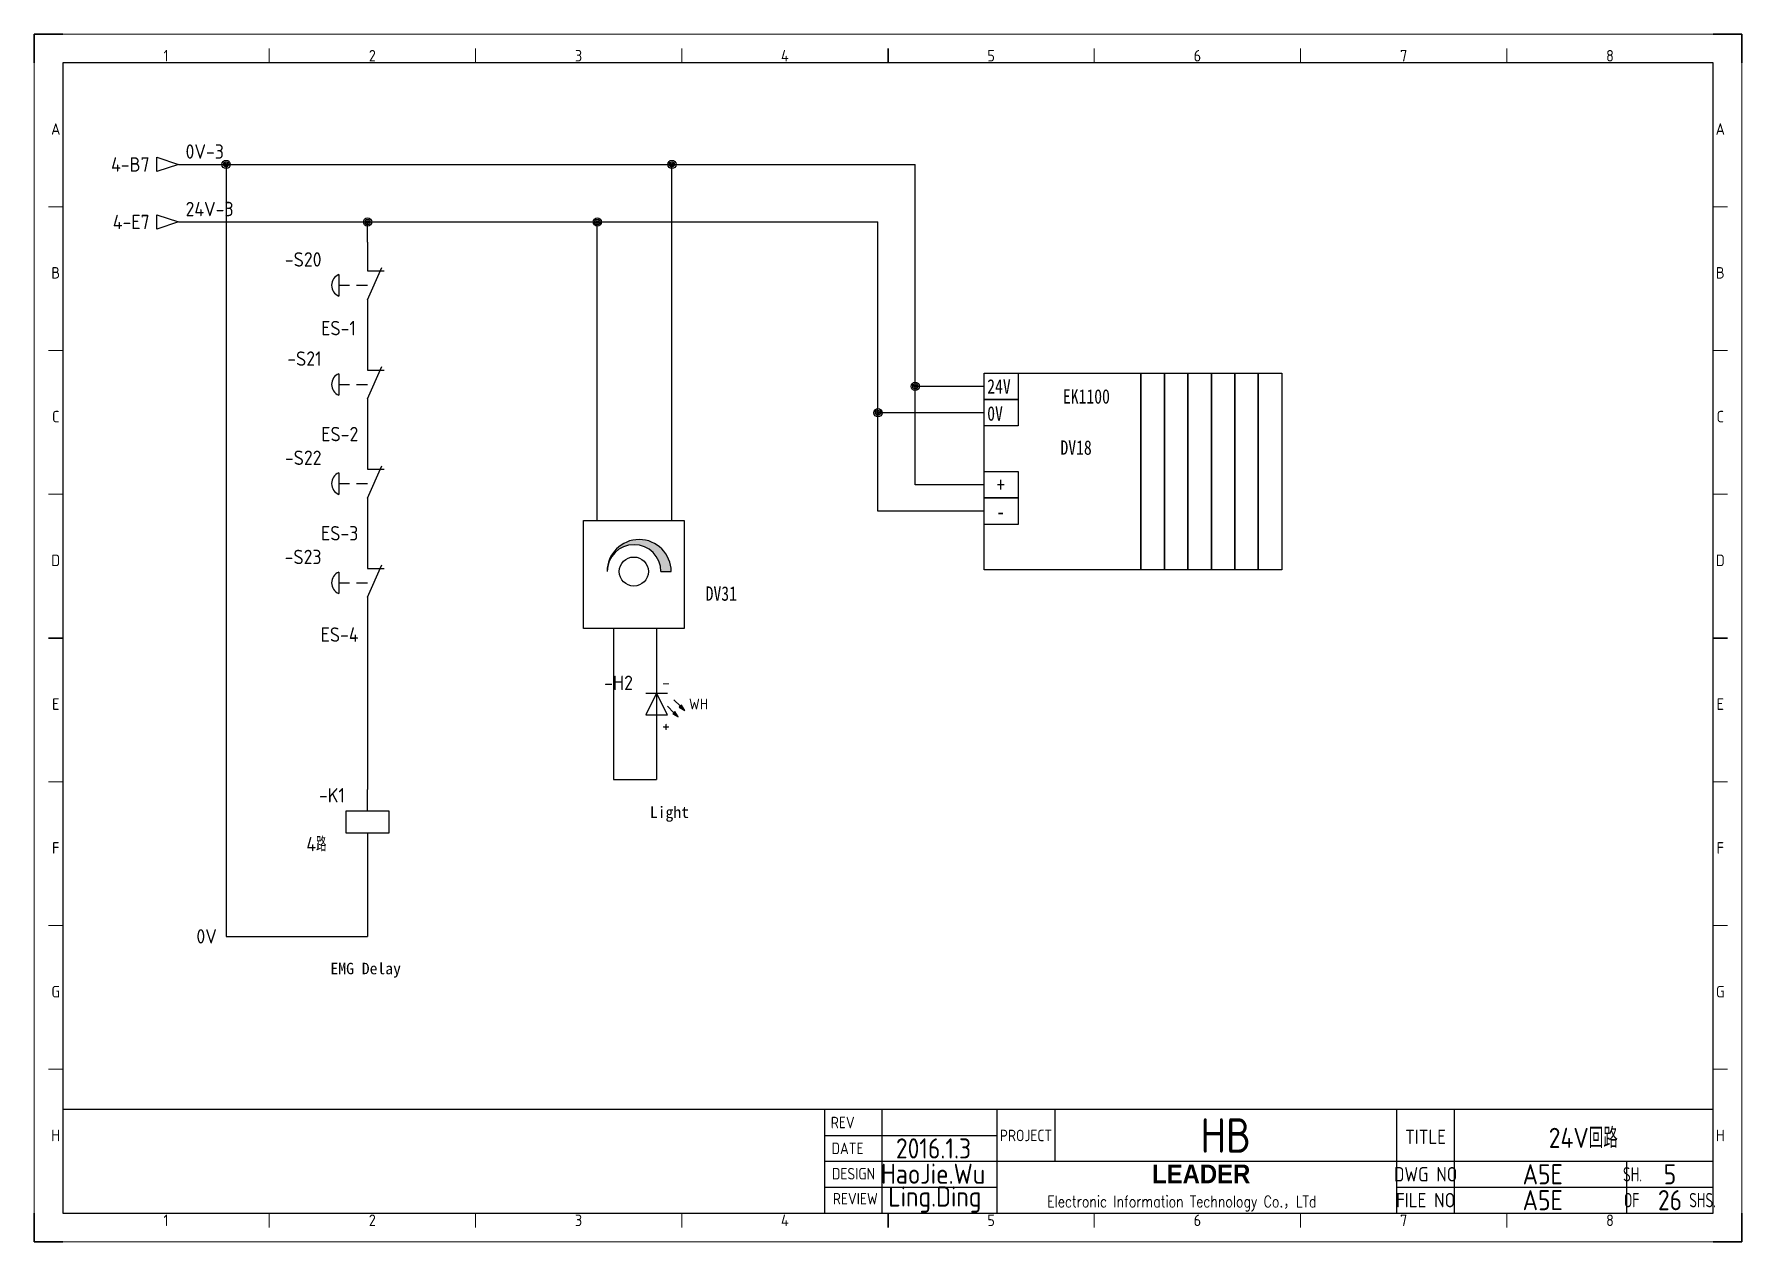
# Model space of a CAD drawing. Header units: millimetres. Extents: x -1699 to 15529, y -2130 to 61.
# Drawn here: x 991 to 1585, y -2123 to -1703 of the extents above; entities that cross this region are included whole.
import ezdxf
from ezdxf.enums import TextEntityAlignment as Align

# ---------------------------------------------------------------- set-up
doc = ezdxf.new("R2010")
doc.units = ezdxf.units.MM
doc.header["$LTSCALE"] = 10
for name, color, linetype in [('AE_BOR', 1, 'Continuous'), ('DESC', 1, 'Continuous'), ('MISC', 2, 'Continuous'), ('SYMS', 7, 'Continuous'), ('TAGS', 51, 'Continuous'), ('WIREFIXED', 130, 'Continuous'), ('WIRENO', 70, 'Continuous'), ('WIREREF_DEST', 61, 'Continuous'), ('XREF', 7, 'Continuous'), ('YEL_14_THHN', 7, 'Continuous'), ('图框_标题栏属性', 1, 'Continuous'), ('图框_标题栏文字', 6, 'Continuous')]:
    doc.layers.add(name, color=color, linetype=linetype)
doc.styles.add('ACGBTS', font='ISOCP.SHX')
doc.styles.add('CCFS', font='', dxfattribs={"height": 0.7})
doc.styles.get("Standard").update_dxf_attribs({"font": 'simplex.shx', "width": 0.8, "height": 1.625, "bigfont": 'spec_bar.shx'})
doc.styles.add('WD_IEC', font='ISOCP2.shx', dxfattribs={"height": 4, "bigfont": 'gbcbig.shx'})
doc.styles.add('工程字', font='gbenor.shx', dxfattribs={"bigfont": 'gbcbig.shx'})
doc.styles.get('CCFS').set_extended_font_data('SimSun')

msp = doc.modelspace()

# ---------------------------------------------------------------- texts
at = {"char_height": 5, "attachment_point": 1}
for s, insert, width in [('{\\fSimSun|b0|i0|c134|p2;24V}', (1322.44, -1822.9), 8.3466), ('{\\fSimSun|b0|i0|c134|p2;EK1100}', (1348.78, -1826.38), 21.5747), ('{\\fSimSun|b0|i0|c134|p2;0V}', (1322.44, -1832.3), 8.3466), ('{\\fSimSun|b0|i0|c134|p2;DV18}', (1347.91, -1844.16), 21.5747), ('{\\fSimSun|b0|i0|c134|p2;+}', (1325.77, -1857.1), 8.3466), ('{\\fSimSun|b0|i0|c134|p2;-}', (1325.77, -1866.5), 8.3466), ('{\\fSimSun|b0|i0|c134|p2;DV31}', (1224.5, -1894.93), 21.5747)]:
    msp.add_mtext(s, dxfattribs=dict(at, insert=insert, width=width))
at = {"layer": 'SYMS', "char_height": 4.003, "attachment_point": 1, "style": 'CCFS'}
for s, insert in [('Light', (1205.09, -1971.48)), ('EMG Delay', (1094, -2025.83))]:
    msp.add_mtext_dynamic_manual_height_columns(s, width=29.7667, gutter_width=3.5, heights=[0], dxfattribs=dict(at, insert=insert))

# ---------------------------------------------------------------- blocks, each defined once
blk = doc.blocks.new('Border')
for p, q in [((584, 410), (10, 410)), ((10, 410), (10, 10)), ((584, 10), (584, 410)), ((10, 10), (584, 10))]:
    blk.add_line(p, q)
at = {"layer": 'AE_BOR', "color": 1, "lineweight": 30}
for p, q in [((10, 420), (0, 420)), ((0, 420), (0, 410)), ((594, 420), (584, 420)), ((594, 410), (594, 420)), ((297, 410), (297, 415)), ((5, 210), (10, 210)), ((584, 210), (589, 210)), ((0, 0), (0, 10)), ((297, 5), (297, 10)), ((594, 0), (594, 10)), ((0, 0), (10, 0)), ((594, 0), (584, 0))]:
    blk.add_line(p, q, dxfattribs=at)
at = {"layer": 'AE_BOR', "color": 1, "lineweight": 15}
for p, q in [((0, 420), (594, 420)), ((0, 0), (0, 420)), ((594, 420), (594, 0)), ((81.75, 410), (81.75, 415)), ((153.5, 410), (153.5, 415)), ((225.25, 410), (225.25, 415)), ((368.75, 410), (368.75, 415)), ((440.5, 410), (440.5, 415)), ((512.25, 410), (512.25, 415)), ((10, 360), (5, 360)), ((589, 360), (584, 360)), ((10, 310), (5, 310)), ((589, 310), (584, 310)), ((10, 260), (5, 260)), ((589, 260), (584, 260)), ((10, 160), (5, 160)), ((589, 160), (584, 160)), ((10, 110), (5, 110)), ((589, 110), (584, 110)), ((10, 60), (5, 60)), ((589, 60), (584, 60)), ((81.75, 5), (81.75, 10)), ((153.5, 5), (153.5, 10)), ((225.25, 5), (225.25, 10)), ((368.75, 5), (368.75, 10)), ((440.5, 5), (440.5, 10)), ((512.25, 5), (512.25, 10)), ((594, 0), (0, 0))]:
    blk.add_line(p, q, dxfattribs=at)
at = {"layer": 'AE_BOR', "color": 1, "lineweight": 15, "style": 'ACGBTS'}
for s, p in [('1', (45.875, 412.5)), ('2', (117.625, 412.5)), ('3', (189.375, 412.5)), ('4', (261.125, 412.5)), ('5', (332.875, 412.5)), ('6', (404.625, 412.5)), ('7', (476.375, 412.5)), ('8', (548.125, 412.5)), ('A', (7.5, 387)), ('A', (586.5, 387)), ('B', (7.5, 337)), ('B', (586.5, 337)), ('C', (7.5, 287)), ('C', (586.5, 287)), ('D', (7.5, 237)), ('D', (586.5, 237)), ('E', (7.5, 187)), ('E', (586.5, 187)), ('F', (7.5, 137)), ('F', (586.5, 137)), ('G', (7.5, 87)), ('G', (586.5, 87)), ('H', (7.5, 37)), ('H', (586.5, 37)), ('1', (45.875, 7.5)), ('2', (117.625, 7.5)), ('3', (189.375, 7.5)), ('4', (261.125, 7.5)), ('5', (332.875, 7.5)), ('6', (404.625, 7.5)), ('7', (476.375, 7.5)), ('8', (548.125, 7.5))]:
    blk.add_text(s, height=4, dxfattribs=at).set_placement(p, align=Align.MIDDLE)
blk = doc.blocks.new('TITLE3')
for p, q in [((-309, 0), (-309, 36)), ((-289, 0), (-289, 36)), ((-249, 0), (-249, 36)), ((-249, 0), (-249, 36)), ((-249, 0), (-249, 36)), ((-229, 36), (-229, 27)), ((-110, 0), (-110, 36)), ((-90, 0), (-90, 36)), ((-309, 27), (-249, 27)), ((-229, 27), (-229, 18)), ((-309, 18), (-248.01, 18)), ((-249, 18), (0, 18)), ((-30, 0), (-30, 18)), ((-309, 9), (-249, 9)), ((-110, 9), (0, 9)), ((-289, 4.18), (-289, 4.18)), ((-289, 4.18), (-289, 4.18))]:
    blk.add_line(p, q)
blk.add_lwpolyline([(-309, 36), (-574, 36), (-574, 0), (-309, 0)], close=True)
blk.add_lwpolyline([(-309, 0), (0, 0), (0, 36), (-309, 36)])
at = {"insert": (-248.01, 16.87), "char_height": 5, "attachment_point": 1}
blk.add_mtext_dynamic_manual_height_columns('\\pi52.854;{\\fArial Black|b0|i0|c0|p34;\\H1.3x;LEADER\\Fsimplex,spec_bar|c134;\\H1.0769x; }\\P\\pi16.37;{\\H0.8x;Electronic Information Technology Co.\\fSimSun|b0|i0|c134|p2;，\\Fsimplex,spec_bar|c134;LTd}', width=138.0147, gutter_width=8.12, heights=[69.93], dxfattribs=at)
at = {"layer": '图框_标题栏属性', "style": '工程字'}
for tag, height, p in [('版本', 7, (-271.17, 31.5)), ('项目', 12, (-169.5, 27)), ('名称', 7, (-45.16, 26.53)), ('日期', 7, (-271.17, 22.5)), ('制图', 7, (-271.33, 13.69)), ('文件', 7, (-59.26, 13.5)), ('页数', 7, (-16.34, 13.5)), ('审核', 7, (-270.7, 4.72)), ('图号', 7, (-59.26, 4.5)), ('总数', 7, (-16.34, 4.5))]:
    blk.add_attdef(tag, text='', height=height, dxfattribs=at).set_placement(p, align=Align.MIDDLE)
at = {"layer": '图框_标题栏文字', "style": '工程字'}
for s, height, p in [('REV', 4, (-302.75, 31.5)), ('DATE', 4, (-301.08, 22.5)), ('PROJECT', 4, (-239, 27)), ('TITLE', 5, (-100, 26.53)), ('DESIGN', 4, (-299, 13.69)), ('DWG NO', 5, (-100, 13.5)), ('REVIEW', 4, (-298.37, 5.01)), ('FILE NO', 5, (-100, 4.5))]:
    blk.add_text(s, height=height, dxfattribs=at).set_placement(p, align=Align.MIDDLE_CENTER)
at = {"layer": '图框_标题栏文字', "style": '工程字', "width": 0.8}
for s, p in [('SH.            ', (-15, 13.5)), ('OF        SHS.', (-15, 4.5))]:
    blk.add_text(s, height=5, dxfattribs=at).set_placement(p, align=Align.MIDDLE_CENTER)
blk = doc.blocks.new('HA1D3')
blk.add_lwpolyline([(0, 0), (-3.75, -1.25), (-3.75, 1.25)], close=True)
at = {"style": 'WD_IEC'}
for tag, p, height, flags in [('WIRENO', (1.25, 1), 2.5, 8), ('X1TERM01', (0, 0), 0.32, 1)]:
    blk.add_attdef(tag, p, '', height=height, dxfattribs=dict(at, flags=flags))
blk.add_attdef('XREF', text='', height=2.5, dxfattribs=at).set_placement((-5, 0), align=Align.MIDDLE_RIGHT)
at = {"style": 'WD_IEC', "flags": 1}
blk.add_attdef('SIGCODE', text='', height=1, dxfattribs=at).set_placement((-2.5, 1.8), align=Align.RIGHT)
at = {"style": 'WD_IEC'}
blk.add_attdef('DESC1', text='', height=2.5, dxfattribs=at).set_placement((1.25, -1), align=Align.TOP_LEFT)
blk = doc.blocks.new('WDDOT')
for radius in [0.72, 0.449, 0.223]:
    blk.add_circle((0, 0), radius)
blk = doc.blocks.new('VPB12M')
for p, q in [((0, 7.5), (0, 2.5)), ((0, -2.5), (2.5, 3.125)), ((-5, 1.875), (-5, -1.875)), ((-5, 0), (-3.125, 0)), ((-1.94444, 0), (0, 0)), ((0, 2.5), (2.8678, 2.5)), ((0, -2.5), (0, -7.5))]:
    blk.add_line(p, q)
blk.add_arc((-4.21875, 0), 2.03125, 112.6198649, 247.3801351)
at = {"style": 'WD_IEC'}
for tag, p in [('INST', (-8, 10.25)), ('LOC', (-8, 6.75)), ('TAG1', (-8, 3.25)), ('DESC1', (-8, -10.35)), ('DESC2', (-8, -13.85)), ('DESC3', (-8, -17.35))]:
    blk.add_attdef(tag, text='', height=2.5, dxfattribs=at).set_placement(p, align=Align.RIGHT)
blk.add_attdef('TERM01', text='', height=2, rotation=90, dxfattribs=at).set_placement((-1, 7.5), align=Align.RIGHT)
at = {"style": 'WD_IEC', "flags": 1}
for tag, p, height in [('X2TERM01', (0, 7.5), 0.32), ('CONTACT', (0.5, 4.5), 1), ('COMMON', (1.75, 3.25), 1), ('X1LINK', (1.5, 0), 0.32), ('ASSYCODE', (1, -4), 1), ('FAMILY', (1, -5.5), 1), ('X8TERM02', (0, -7.5), 0.32), ('CATDESC', (1, -7), 1)]:
    blk.add_attdef(tag, p, '', height=height, dxfattribs=at)
at = {"style": 'WD_IEC', "flags": 9}
for tag, p in [('MFG', (-8.5, -0.25)), ('CAT', (-8.5, -2.75))]:
    blk.add_attdef(tag, text='', height=1.5, dxfattribs=at).set_placement(p, align=Align.RIGHT)
at = {"style": 'WD_IEC'}
blk.add_attdef('TERM02', (-1, -7.5), '', height=2, rotation=90, dxfattribs=at)
at = {"lineweight": 15, "style": 'WD_IEC'}
blk.add_attdef('XREF', text='', height=2.5, dxfattribs=at).set_placement((-8, -6.35), align=Align.RIGHT)
blk = doc.blocks.new('VCR1')
for p, q in [((0, 2.5), (0, 7.5)), ((0, -2.5), (0, -7.5))]:
    blk.add_line(p, q)
blk.add_lwpolyline([(-5, 2.5), (-5, -2.5), (5, -2.5), (5, 2.5)], close=True)
at = {"style": 'WD_IEC'}
for tag, p in [('INST', (-5.25, 11.5)), ('LOC', (-5.25, 8)), ('TAG1', (-5.25, 4.5)), ('DESC2', (-5.25, -10.35)), ('DESC1', (-5.25, -6.85)), ('DESC3', (-5.25, -13.85))]:
    blk.add_attdef(tag, text='', height=2.5, dxfattribs=at).set_placement(p, align=Align.RIGHT)
blk.add_attdef('TERM01', text='', height=2, rotation=90, dxfattribs=at).set_placement((-1, 7.5), align=Align.RIGHT)
at = {"style": 'WD_IEC', "flags": 1}
for tag, p, height in [('X2TERM01', (0, 7.5), 0.32), ('X4LINK', (-5, 0), 0.32), ('X1LINK', (5, 0), 0.32), ('ASSYCODE', (1, -4), 1), ('X8TERM02', (0, -7.5), 0.32), ('FAMILY', (1, -5.5), 1), ('CATDESC', (1, -7), 1)]:
    blk.add_attdef(tag, p, '', height=height, dxfattribs=at)
at = {"style": 'WD_IEC', "flags": 9}
for tag, p in [('MFG', (-6, 1)), ('CAT', (-6, -1.5))]:
    blk.add_attdef(tag, text='', height=1.5, dxfattribs=at).set_placement(p, align=Align.RIGHT)
at = {"style": 'WD_IEC'}
blk.add_attdef('TERM02', (-1, -7.5), '', height=2, rotation=90, dxfattribs=at)
at = {"lineweight": 9, "style": 'WD_IEC'}
for tag, p in [('NO', (-5.5, -16.5)), ('NC', (-5.5, -20))]:
    blk.add_attdef(tag, text='', height=2.5, dxfattribs=at).set_placement(p, align=Align.TOP_RIGHT)
for tag, p in [('XREFNO', (-4, -16.5)), ('XREFNC', (-4, -20))]:
    blk.add_attdef(tag, text='', height=2.5, dxfattribs=at).set_placement(p, align=Align.TOP_LEFT)
blk = doc.blocks.new('VLT1WLR')
for p, q in [((0, 5), (0, -5)), ((-2.5, 2.5), (2.5, 2.5)), ((4, 1), (5.5, -0.5)), ((2.5, -0.5), (4, -2)), ((0, -5), (0, -5))]:
    blk.add_line(p, q)
for points in [[(-2.5, -2.5), (2.5, -2.5), (0, 2.5)], [(3.75, -2.25), (5, -3), (4.25, -1.75)], [(5.25, -0.75), (6.5, -1.5), (5.75, -0.25)]]:
    blk.add_lwpolyline(points, close=True)
for points in [[(5, -3), (3.75, -2.25), (4.25, -1.75)], [(6.5, -1.5), (5.25, -0.75), (5.75, -0.25)]]:
    blk.add_solid(points)
at = {"style": 'WD_IEC'}
for s, p in [('-', (1.25, 5)), ('+', (1.25, -5))]:
    blk.add_text(s, height=3, dxfattribs=at).set_placement(p, align=Align.MIDDLE_LEFT)
for tag, p in [('INST', (-5.5, 10.25)), ('LOC', (-5.5, 6.75)), ('TAG1', (-5.5, 3.25)), ('RATING1', (-5.5, -1.1)), ('DESC1', (-5.5, -6.35)), ('DESC2', (-5.5, -9.85)), ('DESC3', (-5.5, -13.35))]:
    blk.add_attdef(tag, text='', height=2.5, dxfattribs=at).set_placement(p, align=Align.RIGHT)
blk.add_attdef('TERM01', text='', height=2, rotation=90, dxfattribs=at).set_placement((-1, 5), align=Align.RIGHT)
for tag, p, height, flags in [('X2TERM01', (0, 5), 0.32, 1), ('MFG', (7.5, 4.5), 1.5, 9), ('X4LINK', (-3, 0), 0.32, 1), ('X1LINK', (3, 0), 0.32, 1), ('CAT', (7.5, 2), 1.5, 9), ('ASSYCODE', (1, -4), 1, 1), ('X8TERM02', (0, -5), 0.32, 1), ('FAMILY', (1, -5.5), 1, 1), ('CATDESC', (1, -7), 1, 1)]:
    blk.add_attdef(tag, p, '', height=height, dxfattribs=dict(at, flags=flags))
blk.add_attdef('TERM02', (-1, -5), '', height=2, rotation=90, dxfattribs=at)
at = {"lineweight": 13, "style": 'WD_IEC'}
blk.add_attdef('COLOR', text='', height=2.5, dxfattribs=at).set_placement((7.5, 0), align=Align.MIDDLE_LEFT)
at = {"lineweight": 15, "style": 'WD_IEC'}
for tag, p in [('XREF', (-5.5, -18)), ('WDTAGALT', (-5.5, -21))]:
    blk.add_attdef(tag, text='', height=2.5, dxfattribs=at).set_placement(p, align=Align.RIGHT)
blk = doc.blocks.new('WD_WNV')
at = {"linetype": 'Continuous', "style": 'WD_IEC', "width": 0.8}
blk.add_attdef('WIRENO', text='', height=2.5, dxfattribs=at).set_placement((-1.6, 0), align=Align.MIDDLE_RIGHT)
at = {"style": 'WD_IEC', "flags": 1}
for tag, p in [('W08USER', (-1, 0.375)), ('W04USER', (-1, 0.875)), ('W05USER', (-1, 0.75)), ('W09USER', (-1, 0.25)), ('W03USER', (-1, 1)), ('W06USER', (-1, 0.625)), ('W07USER', (-1, 0.5)), ('W02USER', (-1, 1.125)), ('W01USER', (-1, 1.25)), ('W10USER', (-1, 0.125))]:
    blk.add_attdef(tag, text='', height=0.08, dxfattribs=at).set_placement(p, align=Align.CENTER)

# ---------------------------------------------------------------- hatches: boundary and pattern name
h = msp.add_hatch(color=1)
edge = h.paths.add_edge_path()
edge.add_arc((1201.37, -1889.79), 11.14, 0, 180)
edge.add_arc((1199.58, -1889.79), 9.35, 0, 180, ccw=False)
edge.add_line((1208.92, -1889.79), (1212.51, -1889.79))

# ---------------------------------------------------------------- linework, layer by layer
at = {"color": 1}
msp.add_line((1208.92, -1889.79), (1212.51, -1889.79), dxfattribs=at)
for points in [[(1321.36, -1820.77), (1375.92, -1820.77), (1375.92, -1889.18), (1321.36, -1889.18)], [(1321.36, -1820.77), (1333.16, -1820.77), (1333.16, -1829.97), (1321.36, -1829.97)], [(1375.92, -1820.77), (1384.08, -1820.77), (1384.08, -1889.18), (1375.92, -1889.18)], [(1384.08, -1820.77), (1392.24, -1820.77), (1392.24, -1889.18), (1384.08, -1889.18)], [(1392.24, -1820.77), (1400.4, -1820.77), (1400.4, -1889.18), (1392.24, -1889.18)], [(1400.4, -1820.77), (1408.56, -1820.77), (1408.56, -1889.18), (1400.4, -1889.18)], [(1408.56, -1820.77), (1416.72, -1820.77), (1416.72, -1889.18), (1408.56, -1889.18)], [(1416.72, -1820.77), (1424.88, -1820.77), (1424.88, -1889.18), (1416.72, -1889.18)], [(1321.36, -1829.97), (1333.16, -1829.97), (1333.16, -1839.16), (1321.36, -1839.16)], [(1321.36, -1854.97), (1333.16, -1854.97), (1333.16, -1864.17), (1321.36, -1864.17)], [(1321.36, -1864.17), (1333.16, -1864.17), (1333.16, -1873.36), (1321.36, -1873.36)]]:
    msp.add_lwpolyline(points, close=True)
for centre, radius in [((1201.37, -1889.79), 11.14), ((1199.58, -1889.79), 9.35)]:
    msp.add_arc(centre, radius, 0, 180, dxfattribs=at)
at = {"layer": 'SYMS'}
for p, q in [((1192.46, -1909.57), (1192.46, -1962.15)), ((1207.46, -1909.57), (1207.46, -1928.36)), ((1207.46, -1943.36), (1207.46, -1962.15)), ((1192.46, -1962.15), (1207.46, -1962.15))]:
    msp.add_line(p, q, dxfattribs=at)
msp.add_lwpolyline([(1182, -1871.99), (1217.03, -1871.99), (1217.03, -1909.57), (1182, -1909.57)], close=True, dxfattribs=at)
msp.add_circle((1199.51, -1889.79), 5.06, dxfattribs=at)
at = {"layer": 'YEL_14_THHN'}
for p, q in [((1041.09, -1748.21), (1212.77, -1748.21)), ((1057.69, -1748.21), (1057.69, -2016.65)), ((1212.77, -1871.99), (1212.77, -1748.21)), ((1212.77, -1748.21), (1297.41, -1748.21)), ((1297.41, -1859.57), (1297.41, -1748.21)), ((1041.09, -1768.21), (1186.81, -1768.21)), ((1106.89, -1775.24), (1106.89, -1768.21)), ((1186.81, -1871.99), (1186.81, -1768.21)), ((1186.81, -1768.21), (1284.44, -1768.21)), ((1284.44, -1868.76), (1284.44, -1768.21)), ((1106.89, -1805.24), (1106.89, -1809.72)), ((1321.36, -1825.37), (1297.41, -1825.37)), ((1321.36, -1834.56), (1284.44, -1834.56)), ((1106.89, -1839.72), (1106.89, -1844.21)), ((1321.36, -1859.57), (1297.41, -1859.57)), ((1321.36, -1868.76), (1284.44, -1868.76)), ((1106.89, -1874.21), (1106.89, -1878.7)), ((1106.89, -1908.7), (1106.89, -1914.92)), ((1106.89, -1914.92), (1106.89, -1965.59)), ((1106.89, -1988.09), (1106.89, -2016.65)), ((1057.69, -2016.65), (1106.89, -2016.65))]:
    msp.add_line(p, q, dxfattribs=at)

# ---------------------------------------------------------------- block references
ref = msp.add_blockref('TITLE3', (1574.93, -2112.89))
ref.add_attrib('总数', '26', dxfattribs={"layer": '图框_标题栏属性', "height": 7, "style": '工程字'}).set_placement((1559.93, -2108.39), align=Align.MIDDLE)
ref.add_attrib('页数', '5', dxfattribs={"layer": '图框_标题栏属性', "height": 7, "style": '工程字'}).set_placement((1559.93, -2099.39), align=Align.MIDDLE)
ref.add_attrib('文件', 'A5E', dxfattribs={"layer": '图框_标题栏属性', "height": 7, "style": '工程字'}).set_placement((1515.67, -2099.39), align=Align.MIDDLE)
ref.add_attrib('图号', 'A5E', dxfattribs={"layer": '图框_标题栏属性', "height": 7, "style": '工程字'}).set_placement((1515.67, -2108.39), align=Align.MIDDLE)
ref.add_attrib('名称', '24V回路', dxfattribs={"layer": '图框_标题栏属性', "height": 7, "style": '工程字'}).set_placement((1529.77, -2086.36), align=Align.MIDDLE)
ref.add_attrib('项目', 'HB', dxfattribs={"layer": '图框_标题栏属性', "height": 12, "style": '工程字'}).set_placement((1405.43, -2085.89), align=Align.MIDDLE)
ref.add_attrib('审核', 'Ling.Ding', dxfattribs={"layer": '图框_标题栏属性', "height": 7, "style": '工程字'}).set_placement((1304.22, -2108.17), align=Align.MIDDLE)
ref.add_attrib('制图', 'HaoJie.Wu', dxfattribs={"layer": '图框_标题栏属性', "height": 7, "style": '工程字'}).set_placement((1303.6, -2099.2), align=Align.MIDDLE)
ref.add_attrib('日期', '2016.1.3', dxfattribs={"layer": '图框_标题栏属性', "height": 7, "style": '工程字'}).set_placement((1303.76, -2090.39), align=Align.MIDDLE)
at = {"layer": 'AE_BOR'}
msp.add_blockref('Border', (990.93, -2122.89), dxfattribs=at)
at = {"layer": 'SYMS'}
ref = msp.add_blockref('HA1D3', (1041.09, -1748.21), dxfattribs=dict(at, xscale=2, yscale=2, zscale=2))
ref.add_attrib('XREF', '4-B7', dxfattribs={"layer": 'XREF', "height": 5, "style": 'WD_IEC'}).set_placement((1031.09, -1748.21), align=Align.MIDDLE_RIGHT)
ref.add_attrib('WIRENO', '0V-3', (1043.59, -1746.21), dxfattribs={"layer": 'WIREREF_DEST', "height": 5, "style": 'WD_IEC', "flags": 8})
at = {"layer": 'SYMS', "xscale": 2, "yscale": 2, "zscale": 2}
for p in [(1057.69, -1748.21), (1212.77, -1748.21), (1106.89, -1768.21), (1186.81, -1768.21), (1297.41, -1825.37), (1284.44, -1834.56)]:
    msp.add_blockref('WDDOT', p, dxfattribs=at)
at = {"layer": 'SYMS'}
ref = msp.add_blockref('HA1D3', (1041.09, -1768.21), dxfattribs=dict(at, xscale=2, yscale=2, zscale=2))
ref.add_attrib('XREF', '4-E7', dxfattribs={"layer": 'XREF', "height": 5, "style": 'WD_IEC'}).set_placement((1031.09, -1768.21), align=Align.MIDDLE_RIGHT)
ref.add_attrib('WIRENO', '24V-3', (1043.59, -1766.21), dxfattribs={"layer": 'WIREREF_DEST', "height": 5, "style": 'WD_IEC', "flags": 8})
ref = msp.add_blockref('VPB12M', (1106.89, -1790.24), dxfattribs=dict(at, xscale=2, yscale=2, zscale=2))
ref.add_attrib('TAG1', '-S20', dxfattribs={"layer": 'TAGS', "height": 5, "style": 'WD_IEC'}).set_placement((1090.89, -1783.74), align=Align.RIGHT)
ref = msp.add_blockref('VPB12M', (1106.89, -1824.72), dxfattribs=dict(at, xscale=2, yscale=2, zscale=2))
ref.add_attrib('TAG1', '-S21', dxfattribs={"layer": 'TAGS', "height": 5, "style": 'WD_IEC'}).set_placement((1090.89, -1818.22), align=Align.RIGHT)
ref = msp.add_blockref('VPB12M', (1106.89, -1859.21), dxfattribs=dict(at, xscale=2, yscale=2, zscale=2))
ref.add_attrib('TAG1', '-S22', dxfattribs={"layer": 'TAGS', "height": 5, "style": 'WD_IEC'}).set_placement((1090.89, -1852.71), align=Align.RIGHT)
ref = msp.add_blockref('VPB12M', (1106.89, -1893.7), dxfattribs=dict(at, xscale=2, yscale=2, zscale=2))
ref.add_attrib('TAG1', '-S23', dxfattribs={"layer": 'TAGS', "height": 5, "style": 'WD_IEC'}).set_placement((1090.89, -1887.2), align=Align.RIGHT)
ref = msp.add_blockref('VLT1WLR', (1207.46, -1935.86), dxfattribs=dict(at, xscale=1.5, yscale=1.5, zscale=1.5))
ref.add_attrib('COLOR', 'WH', dxfattribs={"layer": 'MISC', "lineweight": 13, "height": 3.75, "style": 'WD_IEC'}).set_placement((1218.71, -1935.86), align=Align.MIDDLE_LEFT)
ref.add_attrib('TAG1', '-H2', dxfattribs={"layer": 'TAGS', "height": 5, "style": 'WD_IEC'}).set_placement((1199.21, -1930.98), align=Align.RIGHT)
ref = msp.add_blockref('VCR1', (1106.89, -1976.84), dxfattribs=dict(at, xscale=1.5, yscale=1.5, zscale=1.5))
ref.add_attrib('DESC1', '4路', dxfattribs={"layer": 'DESC', "height": 5, "style": 'WD_IEC'}).set_placement((1092.58, -1987.07), align=Align.RIGHT)
ref.add_attrib('TAG1', '-K1', dxfattribs={"layer": 'TAGS', "height": 5, "style": 'WD_IEC'}).set_placement((1099.02, -1970.09), align=Align.RIGHT)
at = {"layer": 'WIREFIXED'}
ref = msp.add_blockref('WD_WNV', (1106.89, -1805.24), dxfattribs=dict(at, xscale=2, yscale=2, zscale=2))
ref.add_attrib('WIRENOF', 'ES-1', dxfattribs={"linetype": 'Continuous', "height": 5, "style": 'WD_IEC'}).set_placement((1102.83, -1805.12), align=Align.MIDDLE_RIGHT)
ref = msp.add_blockref('WD_WNV', (1106.89, -1841.97), dxfattribs=dict(at, xscale=2, yscale=2, zscale=2))
ref.add_attrib('WIRENOF', 'ES-2', dxfattribs={"linetype": 'Continuous', "height": 5, "style": 'WD_IEC'}).set_placement((1103.69, -1841.97), align=Align.MIDDLE_RIGHT)
ref = msp.add_blockref('WD_WNV', (1106.89, -1876.46), dxfattribs=dict(at, xscale=2, yscale=2, zscale=2))
ref.add_attrib('WIRENOF', 'ES-3', dxfattribs={"linetype": 'Continuous', "height": 5, "style": 'WD_IEC'}).set_placement((1103.69, -1876.46), align=Align.MIDDLE_RIGHT)
ref = msp.add_blockref('WD_WNV', (1106.89, -1911.81), dxfattribs=dict(at, xscale=2, yscale=2, zscale=2))
ref.add_attrib('WIRENOF', 'ES-4', dxfattribs={"linetype": 'Continuous', "height": 5, "style": 'WD_IEC'}).set_placement((1103.77, -1911.7), align=Align.MIDDLE_RIGHT)
at = {"layer": 'WIRENO'}
ref = msp.add_blockref('WD_WNV', (1057.69, -2016.65), dxfattribs=dict(at, xscale=2, yscale=2, zscale=2))
ref.add_attrib('WIRENO', '0V', dxfattribs={"linetype": 'Continuous', "height": 5, "style": 'WD_IEC'}).set_placement((1054.49, -2016.65), align=Align.MIDDLE_RIGHT)

msp.set_redraw_order([(e.dxf.handle, doc.entitydb.next_handle()) for e in msp.query("TEXT MTEXT ATTDEF DIMENSION ARC_DIMENSION")])  # texts and dimensions are drawn at this point

doc.saveas('drawing.dxf')
